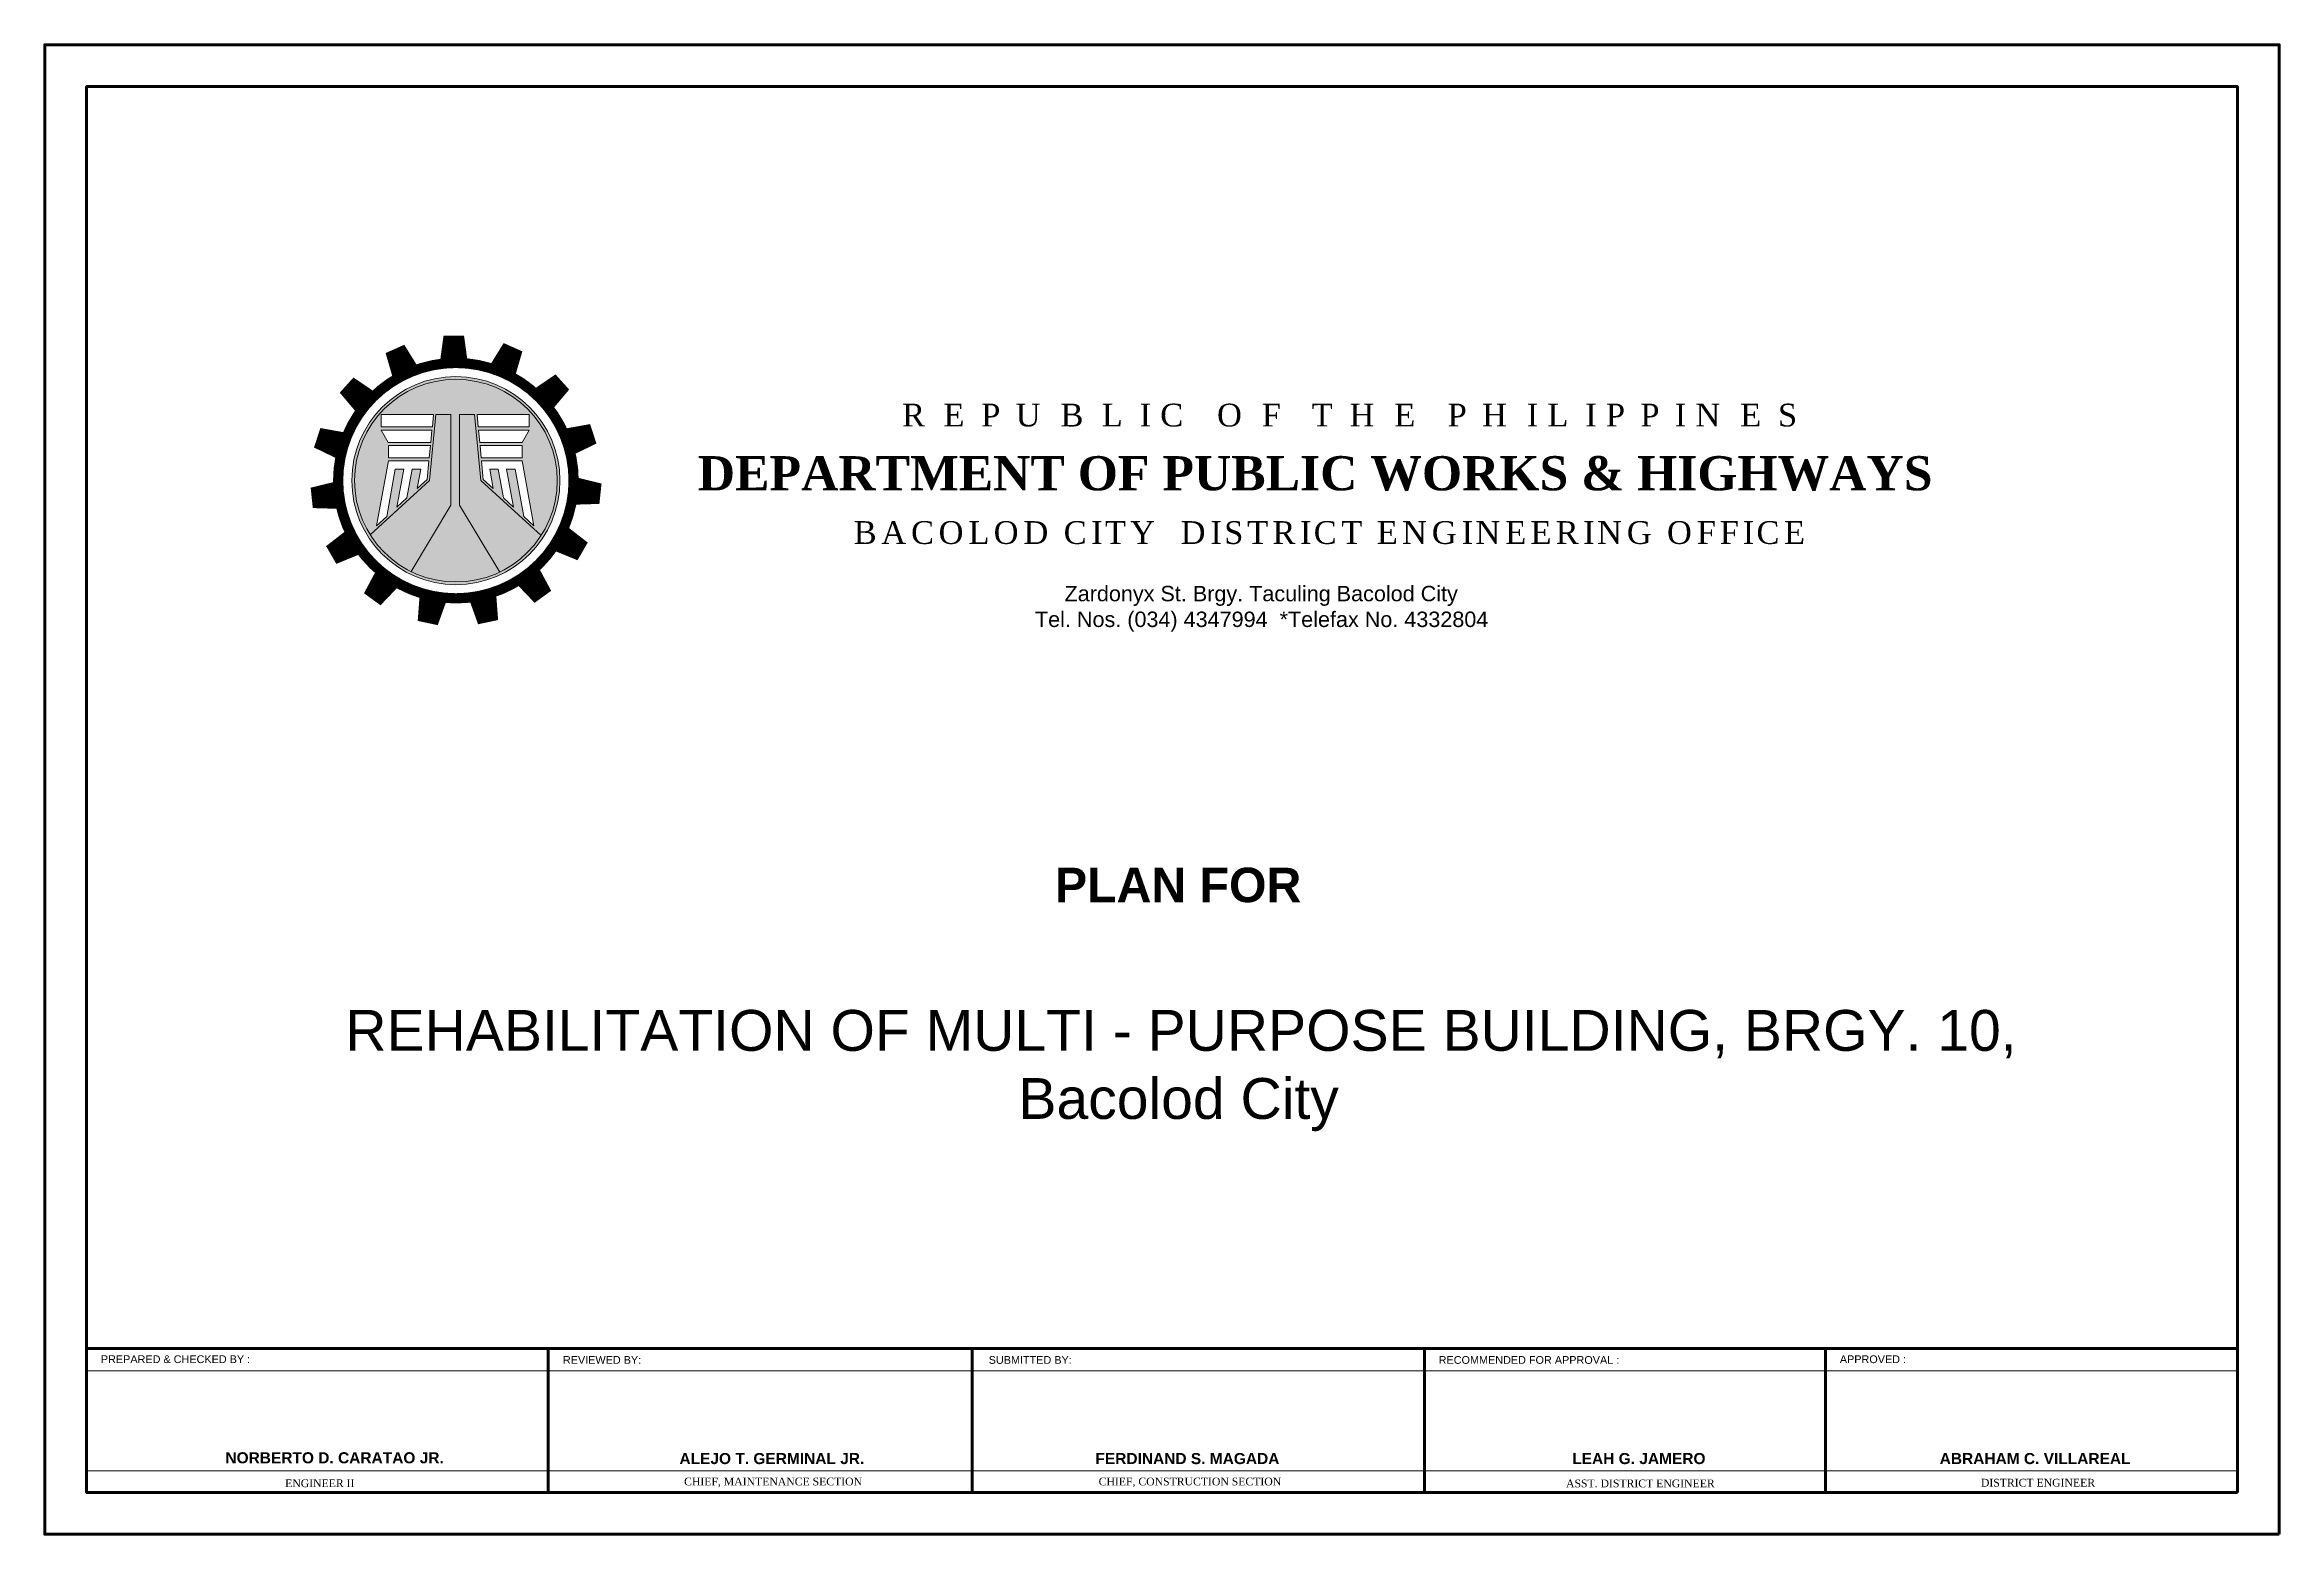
# Model space of a CAD drawing. Header units: metres. Extents: x -460 to 31334, y -1777 to 24987.
# Drawn here: x -15.97 to 22.89, y -98.94 to -73.03 of the extents above; entities that cross this region are included whole.
import ezdxf

# ---------------------------------------------------------------- set-up
doc = ezdxf.new("R2010")
doc.units = ezdxf.units.M
doc.header["$MEASUREMENT"] = 0
doc.layers.get('Defpoints').update_dxf_attribs({"color": 2})
doc.layers.add('00', color=7, linetype='Continuous', lineweight=9)
doc.layers.add('border', color=130, linetype='Continuous', lineweight=100)
doc.styles.add('BOLD', font='ARLRDBD.TTF')
doc.styles.add('ROMAN', font='times.ttf')
doc.styles.add('SIMPLEX', font='simplex.shx')
doc.styles.get("Standard").update_dxf_attribs({"font": 'arial.ttf'})

msp = doc.modelspace()

# ---------------------------------------------------------------- texts
at = {"lineweight": 20, "char_height": 0.396209, "attachment_point": 1}
for s, insert in [('{\\fTimes New Roman|b0|i0|c0|p18;\\T1.8;REPUBLIC OF THE PHILIPPINES}', (-1.05899, -79.27723)), ('{\\fTimes New Roman|b0|i0|c0|p18;\\T1.2;BACOLOD CITY  DISTRICT ENGINEERING OFFICE}', (-1.90045, -81.32088))]:
    msp.add_mtext(s, dxfattribs=dict(at, insert=insert))
at = {"insert": (-4.61171, -80.18994), "char_height": 0.5943136, "width": 22.4404542, "attachment_point": 1}
msp.add_mtext('{\\fTimes New Roman|b1|i0|c0|p18;DEPARTMENT OF PUBLIC WORKS & HIGHWAYS}', dxfattribs=at)
at = {"layer": '00', "style": 'ROMAN'}
for s, p in [('ASST. DISTRICT ENGINEER ', (10.48646, -98.12652)), ('DISTRICT ENGINEER', (17.70059, -98.11375))]:
    msp.add_text(s, height=0.1348475, dxfattribs=at).set_placement(p)
at = {"layer": '00', "attachment_point": 1}
for s, insert, char_height, width in [('\\pi12.28213;Zardonyx St. Brgy. Taculing Bacolod City\\P\\pi11.76807;Tel. Nos. (034) 4347994  *Telefax No. 4332804', (-10.51637, -82.44603), 0.2685742, 31.393301), ('\\pi14.16431;{\\fArial|b1|i0|c0|p34;PLAN FOR }', (-12.56441, -87.34892), 0.6, 32.5470421), ('\\pi1.82358;REHABILITATION OF MULTI - PURPOSE BUILDING, BRGY. 10, \\P\\pi13.52816;Bacolod City', (-12.56441, -89.82357), 0.7105136, 32.5470421)]:
    msp.add_mtext(s, dxfattribs=dict(at, insert=insert, char_height=char_height, width=width))
at = {"layer": '00', "char_height": 0.1348475, "attachment_point": 1}
for s, insert, width, style in [('{\\fArial|b0|i0|c0|p34;PREPARED & CHECKED BY :}', (-14.99177, -95.8308), 3.1821069, 'SIMPLEX'), ('{\\fArial|b0|i0|c0|p34;REVIEWED BY:}', (-6.95698, -95.84382), 3.1821069, 'SIMPLEX'), ('{\\fArial|b0|i0|c0|p34;SUBMITTED BY:}', (0.44732, -95.84382), 3.1821069, 'SIMPLEX'), ('{\\fArial|b0|i0|c0|p34;RECOMMENDED FOR APPROVAL :}', (8.27181, -95.84382), 3.1821069, 'SIMPLEX'), ('{\\fArial|b0|i0|c0|p34;APPROVED :}', (15.24741, -95.83153), 2.4916845, 'SIMPLEX'), ('ENGINEER II', (-11.78713, -97.98866), 3.3540193, 'ROMAN'), ('CHIEF, MAINTENANCE SECTION', (-4.84958, -97.95852), 3.3540193, 'ROMAN'), ('CHIEF, CONSTRUCTION SECTION', (2.35916, -97.95852), 3.3540193, 'ROMAN')]:
    msp.add_mtext(s, dxfattribs=dict(at, insert=insert, width=width, style=style))
at = {"layer": '00', "linetype": 'Continuous', "char_height": 0.1926392, "width": 4.705046, "attachment_point": 1, "style": 'BOLD'}
for s, insert in [('{\\fArial|b1|i0|c0|p34;NORBERTO D. CARATAO JR.}', (-12.82592, -97.51703)), ('{\\fArial|b1|i0|c0|p34;ALEJO T. GERMINAL JR.}', (-4.93055, -97.53005)), ('{\\fArial|b1|i0|c0|p34;FERDINAND S. MAGADA}', (2.30335, -97.53005)), ('{\\fArial|b1|i0|c0|p34;LEAH G. JAMERO}', (10.59436, -97.53005)), ('{\\fArial|b1|i0|c0|p34;ABRAHAM C. VILLAREAL}', (16.98386, -97.53005))]:
    msp.add_mtext(s, dxfattribs=dict(at, insert=insert))

# ---------------------------------------------------------------- hatches: boundary and pattern name
h = msp.add_hatch(color=20)
h.paths.add_polyline_path([(-8.90424, -81.04315), (-8.90424, -79.46358), (-9.16729, -79.46358), (-9.27784, -80.61588), (-10.30789, -81.55862, 0.13786732), (-9.59858, -82.19667)])
h.paths.add_polyline_path([(-8.38227, -80.61588), (-8.49281, -79.46358), (-8.75587, -79.46358), (-8.75587, -81.04315), (-8.05616, -82.20558, 0.13846531), (-7.33729, -81.57228)])
at = {"layer": 'border', "lineweight": 13}
h = msp.add_hatch(color=5, dxfattribs=at)
edge = h.paths.add_edge_path(flags=17)
edge.add_arc((-8.81822, -80.61588), 1.76292, 0, 360)
edge = h.paths.add_edge_path()
edge.add_arc((-8.81822, -80.61588), 1.80977, 0, 360)
h = msp.add_hatch(color=5, dxfattribs=at)
h.paths.add_polyline_path([(-9.16729, -79.46358), (-8.90424, -79.46358), (-8.90424, -81.04315), (-9.59858, -82.19667, 0.23034019), (-8.05616, -82.20558), (-8.75587, -81.04315), (-8.75587, -79.46358), (-8.49281, -79.46358), (-8.38227, -80.61588), (-7.33729, -81.57228, 0.1443463), (-7.0553, -80.61588, 1), (-10.58114, -80.61588, 0.14199953), (-10.30789, -81.55862), (-9.27784, -80.61588)])
h.paths.add_polyline_path([(-9.20719, -79.46358), (-9.22709, -79.67829), (-10.11903, -79.67829), (-10.11903, -79.46358)], flags=16)
h.paths.add_polyline_path([(-9.23589, -79.73753), (-9.25638, -79.95117), (-9.99449, -79.95117), (-10.1156, -79.73753)], flags=16)
h.paths.add_polyline_path([(-8.44971, -79.46554), (-7.5436, -79.46554), (-7.5436, -79.67829), (-8.43035, -79.67829)], flags=16)
h.paths.add_polyline_path([(-9.26172, -80.00679), (-9.28204, -80.21863), (-9.9922, -80.21863), (-9.9922, -80.00679)], flags=16)
h.paths.add_polyline_path([(-7.54451, -79.73753), (-7.66562, -79.95117), (-8.40372, -79.95117), (-8.42422, -79.73753)], flags=16)
h.paths.add_polyline_path([(-9.28713, -80.27166), (-9.31822, -80.59574), (-9.49185, -80.75465), (-9.43031, -80.41637), (-9.57739, -80.41637), (-9.66831, -80.91616), (-9.84478, -81.07766), (-9.72448, -80.41637), (-9.87156, -80.41637), (-10.02124, -81.23917), (-10.19771, -81.40068), (-9.99232, -80.27166)], flags=16)
h.paths.add_polyline_path([(-7.66425, -80.00679), (-7.66425, -80.21863), (-8.37806, -80.21863), (-8.39839, -80.00679)], flags=16)
h.paths.add_polyline_path([(-8.37298, -80.27166), (-7.66779, -80.27166), (-7.4624, -81.40068), (-7.63886, -81.23917), (-7.78855, -80.41637), (-7.93563, -80.41637), (-7.81533, -81.07766), (-7.99179, -80.91616), (-8.08271, -80.41637), (-8.2298, -80.41637), (-8.16826, -80.75465), (-8.34189, -80.59574)], flags=16)

# ---------------------------------------------------------------- linework, layer by layer
at = {"layer": 'border', "color": 5, "lineweight": 13}
for p, q in [((-10.11903, -79.46078), (-10.11903, -79.67829)), ((-10.11903, -79.46358), (-9.20719, -79.46358)), ((-10.11903, -79.67829), (-10.11903, -79.46358)), ((-9.16729, -79.46358), (-9.27784, -80.61588)), ((-9.20737, -79.46554), (-9.227, -79.67737)), ((-9.16729, -79.46358), (-8.90424, -79.46358)), ((-8.90424, -81.04315), (-8.90424, -79.46358)), ((-8.75587, -79.46358), (-8.49281, -79.46358)), ((-8.75587, -79.46358), (-8.75587, -81.04315)), ((-8.38227, -80.61588), (-8.49281, -79.46358)), ((-8.43008, -79.6813), (-8.44971, -79.46554)), ((-8.44971, -79.46554), (-7.5436, -79.46554)), ((-7.5436, -79.46078), (-7.5436, -79.67829)), ((-9.22709, -79.67829), (-10.11903, -79.67829)), ((-10.1156, -79.73753), (-9.23257, -79.73753)), ((-10.1156, -79.73753), (-9.99449, -79.95117)), ((-9.99449, -79.95117), (-9.25638, -79.95117)), ((-9.25752, -80.00679), (-9.9922, -80.00679)), ((-9.9922, -80.00679), (-9.9922, -80.21863)), ((-9.26172, -80.00679), (-9.28204, -80.21863)), ((-9.25638, -79.95117), (-9.23589, -79.73753)), ((-7.5436, -79.67829), (-8.43035, -79.67829)), ((-8.42496, -79.73753), (-7.54451, -79.73753)), ((-8.40372, -79.95117), (-8.42422, -79.73753)), ((-7.66562, -79.95117), (-8.40372, -79.95117)), ((-7.66425, -80.00679), (-8.40047, -80.00679)), ((-8.39839, -80.00679), (-8.37806, -80.21863)), ((-7.54451, -79.73753), (-7.66562, -79.95117)), ((-7.66425, -80.21863), (-7.66425, -80.00679)), ((-9.99232, -80.27166), (-10.19771, -81.40068)), ((-10.02124, -81.23917), (-9.87156, -80.41637)), ((-9.99232, -80.27166), (-9.28713, -80.27166)), ((-9.9922, -80.21863), (-9.27715, -80.21863)), ((-9.87156, -80.41637), (-9.72448, -80.41637)), ((-9.72448, -80.41637), (-9.84478, -81.07766)), ((-9.66831, -80.91616), (-9.57739, -80.41637)), ((-9.57739, -80.41637), (-9.43031, -80.41637)), ((-9.43031, -80.41637), (-9.49185, -80.75465)), ((-9.31822, -80.59574), (-9.28713, -80.27166)), ((-8.3812, -80.21863), (-7.66425, -80.21863)), ((-8.37298, -80.27166), (-8.34189, -80.59574)), ((-8.37298, -80.27166), (-7.66779, -80.27166)), ((-8.16826, -80.75465), (-8.2298, -80.41637)), ((-8.2298, -80.41637), (-8.08271, -80.41637)), ((-8.08271, -80.41637), (-7.99179, -80.91616)), ((-7.93563, -80.41637), (-7.78855, -80.41637)), ((-7.81533, -81.07766), (-7.93563, -80.41637)), ((-7.78855, -80.41637), (-7.63886, -81.23917)), ((-7.4624, -81.40068), (-7.66779, -80.27166)), ((-9.27784, -80.61588), (-10.30789, -81.55862)), ((-9.49185, -80.75465), (-9.31822, -80.59574)), ((-7.33729, -81.57228), (-8.38227, -80.61588)), ((-8.34189, -80.59574), (-8.16826, -80.75465)), ((-9.84478, -81.07766), (-9.66831, -80.91616)), ((-9.59858, -82.19667), (-8.90424, -81.04315)), ((-8.75587, -81.04315), (-8.05616, -82.20558)), ((-7.99179, -80.91616), (-7.81533, -81.07766)), ((-10.19771, -81.40068), (-10.02124, -81.23917)), ((-7.63886, -81.23917), (-7.4624, -81.40068))]:
    msp.add_line(p, q, dxfattribs=at)
at = {"layer": 'border', "color": 194, "linetype": 'Continuous', "lineweight": 60}
for p, q in [((-15.23949, -95.71077), (22.16069, -95.71077)), ((-15.23949, -98.20245), (-15.23949, -95.71077)), ((-7.2106, -98.21547), (-7.2106, -95.71077)), ((0.1571, -98.20245), (0.1571, -95.71077)), ((0.1571, -98.21547), (0.1571, -95.72379)), ((8.02622, -98.21547), (8.02622, -95.72379)), ((8.02622, -98.21547), (8.02622, -95.72379)), ((14.99937, -98.21547), (14.99937, -95.72379))]:
    msp.add_line(p, q, dxfattribs=at)
at = {"layer": 'border', "linetype": 'Continuous', "lineweight": 13}
for p, q in [((-15.23949, -96.10036), (22.16069, -96.10036)), ((-15.23949, -97.8389), (22.16069, -97.8389))]:
    msp.add_line(p, q, dxfattribs=at)
at = {"layer": 'border', "color": 194, "linetype": 'Continuous', "lineweight": 60}
msp.add_lwpolyline([(22.16069, -98.21547), (-15.23949, -98.21547), (-15.23949, -73.7615), (22.16069, -73.7615)], close=True, dxfattribs=at)
at = {"layer": 'border', "color": 5, "lineweight": 13}
for points in [[(-9.87806, -78.32461, 0.35607, 0.4985, 0), (-9.66564, -78.80172, 0.4985, 0.4985, 0)], [(-8.85449, -78.09162, 0.35607, 0.4985, 0), (-8.85449, -78.61388, 0.4985, 0.4985, 0)], [(-7.82465, -78.2951, 0.35607, 0.4985, 0), (-8.03707, -78.77221, 0.4985, 0.4985, 0)], [(-10.71838, -78.95377, 0.35607, 0.4985, 0), (-10.33026, -79.30323, 0.4985, 0.4985, 0)], [(-6.9666, -78.89987, 0.35607, 0.4985, 0), (-7.35472, -79.24933, 0.4985, 0.4985, 0)], [(-11.23014, -79.87033, 0.35607, 0.4985, 0), (-10.73344, -80.03172, 0.4985, 0.4985, 0)], [(-6.42872, -79.80135, 0.35607, 0.4985, 0), (-6.92542, -79.96273, 0.4985, 0.4985, 0)], [(-11.32486, -80.9158, 0.35607, 0.4985, 0), (-10.80546, -80.86121, 0.4985, 0.4985, 0)], [(-6.30401, -80.84366, 0.35607, 0.4985, 0), (-6.8234, -80.78907, 0.4985, 0.4985, 0)], [(-10.98616, -81.90941, 0.35607, 0.4985, 0), (-10.53387, -81.64828, 0.4985, 0.4985, 0)], [(-6.61402, -81.84659, 0.35607, 0.4985, 0), (-7.06631, -81.58546, 0.4985, 0.4985, 0)], [(-7.30516, -82.63672, 0.35607, 0.4985, 0), (-7.61214, -82.21421, 0.4985, 0.4985, 0)], [(-10.2726, -82.67936, 0.35607, 0.4985, 0), (-9.96562, -82.25684, 0.4985, 0.4985, 0)], [(-9.30757, -83.09251, 0.35607, 0.4985, 0), (-9.19898, -82.58166, 0.4985, 0.4985, 0)], [(-8.25792, -83.07743, 0.35607, 0.4985, 0), (-8.36651, -82.56658, 0.4985, 0.4985, 0)]]:
    msp.add_lwpolyline(points, format="xyseb", dxfattribs=at)
at = {"layer": 'border', "color": 5, "lineweight": 13, "const_width": 0.17804}
msp.add_lwpolyline([(-10.86564, -80.61588, 1), (-6.77081, -80.61588, 1)], format="xyb", close=True, dxfattribs=at)
at = {"layer": 'border', "color": 5, "lineweight": 13}
for radius in [1.80977, 1.76292]:
    msp.add_circle((-8.81822, -80.61588), radius, dxfattribs=at)
at = {"layer": 'Defpoints', "color": 1, "linetype": 'Continuous', "lineweight": 60}
msp.add_lwpolyline([(22.88962, -98.9444), (-15.96842, -98.9444), (-15.96842, -73.03258), (22.88962, -73.03258)], close=True, dxfattribs=at)

msp.set_redraw_order([(e.dxf.handle, doc.entitydb.next_handle()) for e in msp.query("TEXT MTEXT ATTDEF DIMENSION ARC_DIMENSION")])  # texts and dimensions are drawn at this point

doc.saveas('drawing.dxf')
